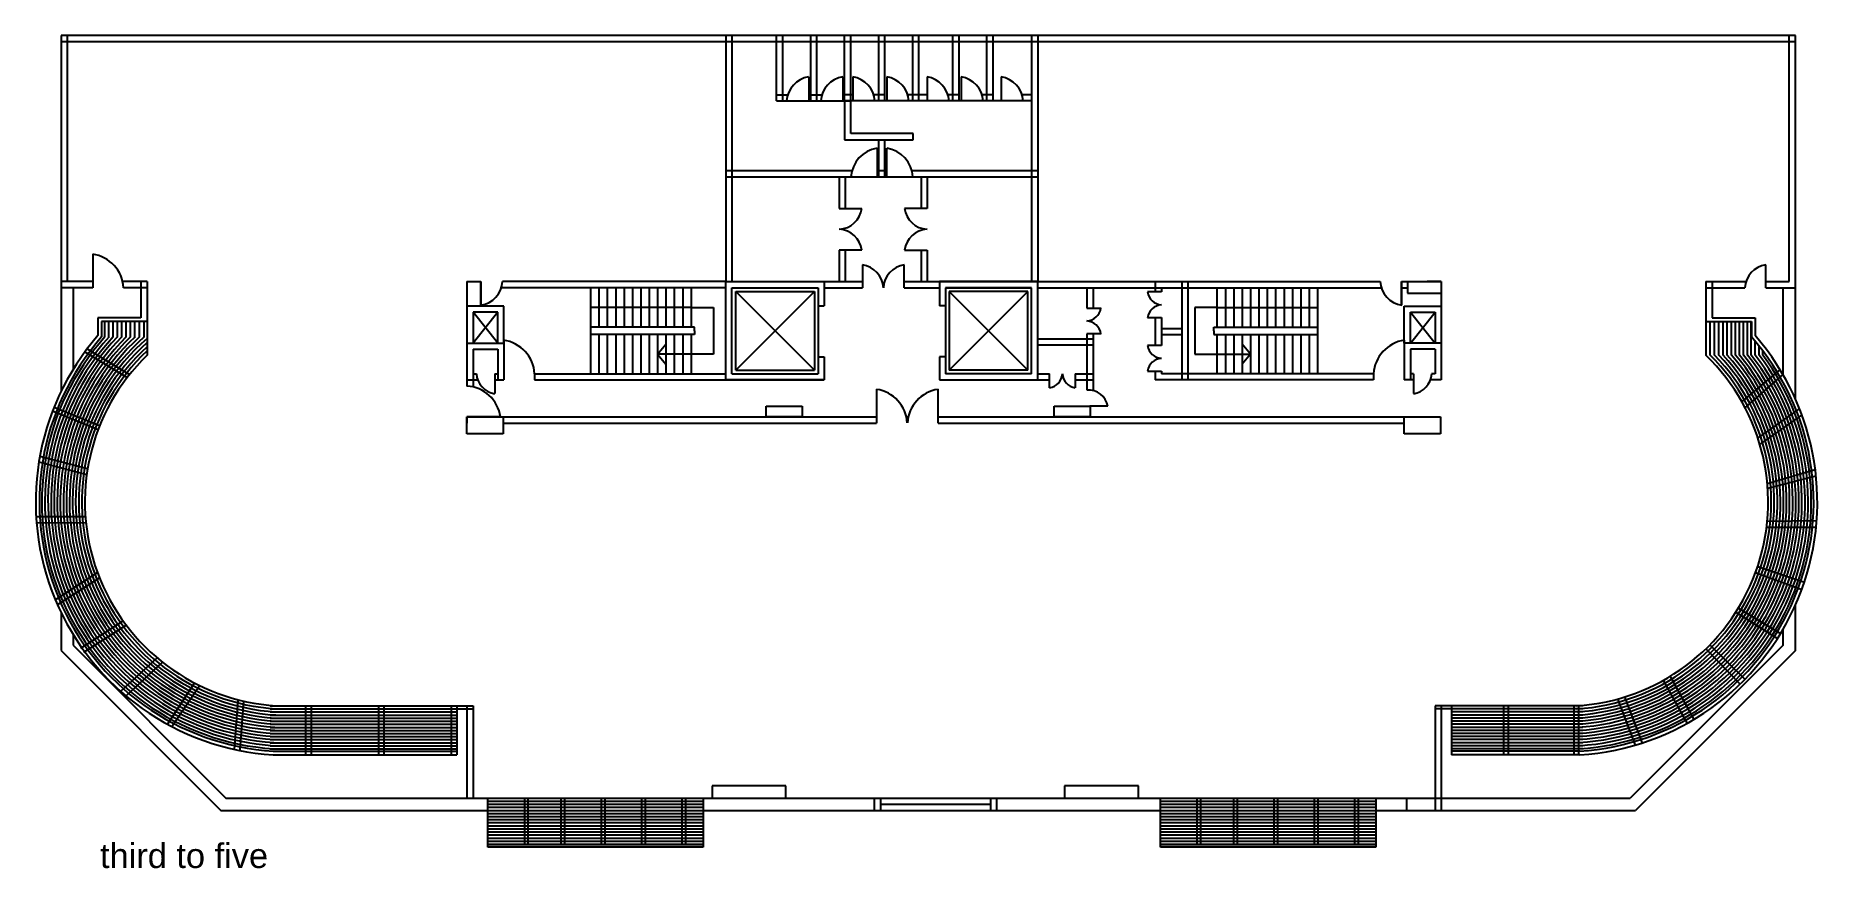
# Model space of a CAD drawing. Extents: x -212 to 1123, y -167 to 326.
# Drawn here: x -211.93 to -197.45, y -45.14 to -38.37 of the extents above; entities that cross this region are included whole.
import ezdxf

# ---------------------------------------------------------------- set-up
doc = ezdxf.new("R2010")
doc.units = 0
doc.layers.add('MIMIC_SIZE', color=7, linetype='CONTINUOUS')
doc.styles.get("Standard").update_dxf_attribs({"font": 'arial.ttf'})

msp = doc.modelspace()

# ---------------------------------------------------------------- texts
at = {"layer": 'MIMIC_SIZE'}
msp.add_text('third to five', height=0.2, dxfattribs=at).set_placement((-211.411, -45.137))

# ---------------------------------------------------------------- linework, layer by layer
at = {"layer": 'MIMIC_SIZE'}
for p, q in [((-197.628, -38.368), (-211.728, -38.368)), ((-211.728, -38.368), (-211.728, -41.261)), ((-211.678, -38.368), (-211.678, -40.368)), ((-206.323, -38.368), (-206.323, -40.368)), ((-206.273, -38.368), (-206.273, -40.368)), ((-205.91, -38.899), (-205.91, -38.368)), ((-205.86, -38.899), (-205.86, -38.368)), ((-205.633, -38.899), (-205.633, -38.368)), ((-205.633, -38.899), (-205.633, -38.368)), ((-205.583, -38.899), (-205.583, -38.368)), ((-205.357, -38.899), (-205.357, -38.368)), ((-205.307, -38.899), (-205.307, -38.368)), ((-205.08, -38.899), (-205.08, -38.368)), ((-205.08, -38.899), (-205.08, -38.368)), ((-205.03, -38.899), (-205.03, -38.368)), ((-205.03, -38.899), (-205.03, -38.368)), ((-204.803, -38.899), (-204.803, -38.368)), ((-204.753, -38.899), (-204.753, -38.368)), ((-204.477, -38.899), (-204.477, -38.368)), ((-204.427, -38.899), (-204.427, -38.368)), ((-204.2, -38.899), (-204.2, -38.368)), ((-204.15, -38.899), (-204.15, -38.368)), ((-203.837, -38.368), (-203.837, -40.368)), ((-203.787, -38.368), (-203.787, -40.368)), ((-197.678, -40.368), (-197.678, -38.368)), ((-197.628, -40.418), (-197.628, -38.368)), ((-197.628, -38.418), (-211.728, -38.418)), ((-206.323, -38.418), (-206.323, -40.368)), ((-205.357, -38.899), (-205.357, -38.418)), ((-203.837, -38.418), (-203.837, -40.368)), ((-205.649, -38.704), (-205.649, -38.899)), ((-205.373, -38.704), (-205.373, -38.899)), ((-205.291, -38.704), (-205.291, -38.899)), ((-205.014, -38.704), (-205.014, -38.899)), ((-204.687, -38.704), (-204.687, -38.899)), ((-204.411, -38.704), (-204.411, -38.899)), ((-204.084, -38.704), (-204.084, -38.899)), ((-205.91, -38.849), (-205.819, -38.849)), ((-205.91, -38.899), (-205.583, -38.899)), ((-205.633, -38.849), (-205.542, -38.849)), ((-205.633, -38.899), (-205.307, -38.899)), ((-205.291, -38.849), (-205.357, -38.849)), ((-205.03, -38.899), (-205.357, -38.899)), ((-205.357, -38.899), (-205.357, -39.214)), ((-205.307, -39.164), (-205.307, -38.899)), ((-205.03, -38.849), (-205.121, -38.849)), ((-204.753, -38.899), (-205.08, -38.899)), ((-204.687, -38.849), (-204.845, -38.849)), ((-204.427, -38.899), (-204.753, -38.899)), ((-204.427, -38.849), (-204.518, -38.849)), ((-204.15, -38.899), (-204.477, -38.899)), ((-204.15, -38.849), (-204.241, -38.849)), ((-203.837, -38.899), (-204.15, -38.899)), ((-203.837, -38.849), (-203.915, -38.849)), ((-205.357, -39.214), (-204.801, -39.214)), ((-204.801, -39.164), (-205.307, -39.164)), ((-205.08, -39.518), (-205.08, -39.214)), ((-205.03, -39.518), (-205.03, -39.214)), ((-204.801, -39.214), (-204.801, -39.164)), ((-205.093, -39.284), (-205.093, -39.518)), ((-205.016, -39.284), (-205.016, -39.518)), ((-205.298, -39.468), (-206.323, -39.468)), ((-203.787, -39.518), (-206.323, -39.518)), ((-205.402, -39.518), (-205.402, -39.773)), ((-205.352, -39.518), (-205.352, -39.773)), ((-205.016, -39.468), (-205.093, -39.468)), ((-203.787, -39.468), (-204.81, -39.468)), ((-204.736, -39.518), (-204.736, -39.773)), ((-204.686, -39.518), (-204.686, -39.773)), ((-205.402, -39.773), (-205.217, -39.773)), ((-204.686, -39.773), (-204.871, -39.773)), ((-205.402, -40.112), (-205.402, -40.368)), ((-205.217, -40.112), (-205.402, -40.112)), ((-205.352, -40.112), (-205.352, -40.368)), ((-204.871, -40.112), (-204.686, -40.112)), ((-204.736, -40.112), (-204.736, -40.368)), ((-204.686, -40.112), (-204.686, -40.368)), ((-211.47, -40.144), (-211.47, -40.418)), ((-205.212, -40.233), (-205.212, -40.418)), ((-204.873, -40.418), (-204.873, -40.233)), ((-197.869, -40.418), (-197.869, -40.233)), ((-211.47, -40.368), (-211.728, -40.368)), ((-211.028, -40.368), (-211.227, -40.368)), ((-211.078, -40.368), (-211.078, -40.663)), ((-211.028, -40.368), (-211.028, -40.966)), ((-208.428, -40.368), (-208.428, -41.218)), ((-208.428, -40.368), (-208.315, -40.368)), ((-208.315, -40.368), (-208.315, -40.567)), ((-208.315, -40.559), (-208.315, -40.368)), ((-206.323, -40.368), (-208.14, -40.368)), ((-206.323, -41.168), (-206.323, -40.368)), ((-206.323, -40.368), (-205.523, -40.368)), ((-205.573, -40.368), (-205.212, -40.368)), ((-205.523, -40.368), (-205.523, -40.565)), ((-204.873, -40.368), (-203.578, -40.368)), ((-203.787, -40.368), (-204.587, -40.368)), ((-204.587, -40.368), (-204.587, -40.565)), ((-203.787, -41.168), (-203.787, -40.368)), ((-203.578, -40.368), (-201.004, -40.368)), ((-202.832, -40.368), (-201.007, -40.368)), ((-202.832, -40.368), (-202.832, -40.452)), ((-202.613, -41.168), (-202.613, -40.368)), ((-202.563, -41.168), (-202.563, -40.368)), ((-200.829, -40.368), (-200.507, -40.368)), ((-200.829, -40.368), (-200.829, -40.559)), ((-200.829, -40.559), (-200.829, -40.368)), ((-200.782, -40.368), (-200.782, -40.463)), ((-200.507, -40.368), (-200.62, -40.368)), ((-200.507, -40.368), (-200.507, -41.168)), ((-198.355, -40.368), (-198.029, -40.368)), ((-198.355, -40.368), (-198.355, -40.966)), ((-198.305, -40.368), (-198.305, -40.663)), ((-197.869, -40.368), (-197.678, -40.368)), ((-211.47, -40.418), (-211.728, -40.418)), ((-211.628, -40.418), (-211.628, -41.079)), ((-211.028, -40.418), (-211.22, -40.418)), ((-206.323, -40.418), (-208.149, -40.418)), ((-207.423, -40.418), (-207.423, -41.118)), ((-207.355, -40.418), (-207.355, -40.738)), ((-207.287, -40.418), (-207.287, -40.738)), ((-207.218, -40.418), (-207.218, -40.738)), ((-207.15, -40.418), (-207.15, -40.738)), ((-207.082, -40.418), (-207.082, -40.738)), ((-207.014, -40.418), (-207.014, -40.738)), ((-206.946, -40.418), (-206.946, -40.738)), ((-206.878, -40.418), (-206.878, -40.738)), ((-206.81, -40.418), (-206.81, -40.738)), ((-206.742, -40.418), (-206.742, -40.738)), ((-206.674, -40.418), (-206.674, -40.738)), ((-206.605, -40.418), (-206.605, -40.738)), ((-206.273, -41.118), (-206.273, -40.418)), ((-206.273, -40.418), (-205.573, -40.418)), ((-206.243, -41.088), (-206.243, -40.448)), ((-206.243, -40.448), (-205.603, -40.448)), ((-205.603, -40.448), (-206.243, -41.088)), ((-205.603, -41.088), (-206.243, -40.448)), ((-205.603, -40.448), (-205.603, -41.088)), ((-205.573, -40.418), (-205.573, -41.118)), ((-205.523, -40.418), (-205.212, -40.418)), ((-204.873, -40.418), (-204.587, -40.418)), ((-204.537, -40.418), (-203.837, -40.418)), ((-203.837, -40.418), (-204.537, -40.418)), ((-204.537, -40.418), (-204.537, -41.118)), ((-203.867, -40.448), (-204.507, -40.448)), ((-204.507, -40.448), (-204.507, -41.088)), ((-204.507, -40.448), (-203.867, -41.088)), ((-204.507, -41.088), (-203.867, -40.448)), ((-203.867, -41.088), (-203.867, -40.448)), ((-203.837, -41.118), (-203.837, -40.418)), ((-203.787, -40.418), (-203.42, -40.418)), ((-203.787, -40.418), (-203.528, -40.418)), ((-203.787, -41.168), (-203.787, -40.418)), ((-203.678, -40.418), (-203.178, -40.418)), ((-203.528, -40.418), (-200.995, -40.418)), ((-203.387, -40.418), (-203.387, -40.584)), ((-203.337, -40.418), (-203.337, -40.584)), ((-202.782, -40.452), (-202.896, -40.452)), ((-202.782, -40.418), (-201.007, -40.418)), ((-202.782, -40.418), (-202.782, -40.452)), ((-202.33, -40.418), (-202.33, -40.738)), ((-202.262, -40.418), (-202.262, -40.738)), ((-202.194, -40.418), (-202.194, -40.738)), ((-202.126, -40.418), (-202.126, -40.738)), ((-202.058, -40.418), (-202.058, -40.738)), ((-201.989, -40.418), (-201.989, -40.738)), ((-201.921, -40.418), (-201.921, -40.738)), ((-201.853, -40.418), (-201.853, -40.738)), ((-201.785, -40.418), (-201.785, -40.738)), ((-201.717, -40.418), (-201.717, -40.738)), ((-201.649, -40.418), (-201.649, -40.738)), ((-201.581, -40.418), (-201.581, -40.738)), ((-201.513, -40.418), (-201.513, -41.118)), ((-200.829, -40.418), (-200.782, -40.418)), ((-200.782, -40.463), (-200.507, -40.463)), ((-198.355, -40.418), (-198.038, -40.418)), ((-197.869, -40.418), (-197.628, -40.418)), ((-197.728, -41.124), (-197.728, -40.418)), ((-197.628, -41.32), (-197.628, -40.418)), ((-211.078, -40.663), (-211.428, -40.663)), ((-211.428, -40.663), (-211.428, -40.807)), ((-211.028, -40.693), (-211.398, -40.693)), ((-211.398, -40.693), (-211.398, -40.818)), ((-211.371, -40.818), (-211.371, -40.693)), ((-211.338, -40.818), (-211.338, -40.693)), ((-211.304, -40.818), (-211.304, -40.693)), ((-211.269, -40.818), (-211.269, -40.693)), ((-211.234, -40.818), (-211.234, -40.693)), ((-211.199, -40.818), (-211.199, -40.693)), ((-211.163, -40.818), (-211.163, -40.693)), ((-211.127, -40.818), (-211.127, -40.693)), ((-211.09, -40.818), (-211.09, -40.693)), ((-211.052, -40.818), (-211.052, -40.693)), ((-208.128, -40.567), (-208.428, -40.567)), ((-208.378, -40.617), (-208.378, -40.868)), ((-208.178, -40.617), (-208.378, -40.617)), ((-208.178, -40.617), (-208.378, -40.868)), ((-208.178, -40.868), (-208.378, -40.617)), ((-208.178, -40.868), (-208.178, -40.617)), ((-208.128, -40.868), (-208.128, -40.567)), ((-206.605, -40.578), (-207.423, -40.578)), ((-206.605, -40.578), (-206.424, -40.578)), ((-206.424, -40.578), (-206.424, -40.958)), ((-205.573, -40.565), (-205.523, -40.565)), ((-204.537, -40.565), (-204.587, -40.565)), ((-203.387, -40.584), (-203.273, -40.584)), ((-202.896, -40.661), (-202.782, -40.661)), ((-202.832, -40.661), (-202.832, -40.888)), ((-202.782, -40.661), (-202.782, -40.888)), ((-202.33, -40.578), (-202.511, -40.578)), ((-202.511, -40.578), (-202.511, -40.958)), ((-202.33, -40.578), (-201.513, -40.578)), ((-200.807, -40.868), (-200.807, -40.567)), ((-200.807, -40.567), (-200.507, -40.567)), ((-200.757, -40.868), (-200.757, -40.617)), ((-200.757, -40.617), (-200.557, -40.617)), ((-200.757, -40.617), (-200.557, -40.868)), ((-200.757, -40.868), (-200.557, -40.617)), ((-200.557, -40.617), (-200.557, -40.868)), ((-198.355, -40.693), (-197.985, -40.693)), ((-198.32, -40.966), (-198.32, -40.693)), ((-198.305, -40.663), (-197.955, -40.663)), ((-198.284, -40.966), (-198.284, -40.693)), ((-198.25, -40.966), (-198.25, -40.693)), ((-198.216, -40.966), (-198.216, -40.693)), ((-198.182, -40.966), (-198.182, -40.693)), ((-198.148, -40.966), (-198.148, -40.693)), ((-198.115, -40.966), (-198.115, -40.693)), ((-198.082, -40.966), (-198.082, -40.693)), ((-198.05, -40.966), (-198.05, -40.693)), ((-198.018, -40.966), (-198.018, -40.693)), ((-197.986, -40.966), (-197.986, -40.693)), ((-197.985, -40.693), (-197.985, -40.818)), ((-197.955, -40.663), (-197.955, -40.807)), ((-208.128, -40.844), (-208.128, -41.118)), ((-206.578, -40.738), (-207.423, -40.738)), ((-206.578, -40.798), (-207.423, -40.798)), ((-207.355, -40.798), (-207.355, -41.118)), ((-207.287, -40.798), (-207.287, -41.118)), ((-207.218, -40.798), (-207.218, -41.118)), ((-207.15, -40.798), (-207.15, -41.118)), ((-207.082, -40.798), (-207.082, -41.118)), ((-207.014, -40.798), (-207.014, -41.118)), ((-206.946, -40.798), (-206.946, -41.118)), ((-206.878, -40.798), (-206.878, -41.118)), ((-206.81, -40.798), (-206.81, -41.118)), ((-206.742, -40.798), (-206.742, -41.118)), ((-206.674, -40.798), (-206.674, -41.118)), ((-206.605, -40.798), (-206.605, -41.118)), ((-206.578, -40.768), (-206.578, -40.738)), ((-206.578, -40.768), (-206.578, -40.798)), ((-203.337, -40.835), (-203.787, -40.835)), ((-203.387, -40.793), (-203.387, -41.249)), ((-203.273, -40.793), (-203.387, -40.793)), ((-203.337, -40.793), (-203.337, -41.252)), ((-202.782, -40.749), (-202.613, -40.749)), ((-202.782, -40.799), (-202.613, -40.799)), ((-202.357, -40.768), (-202.357, -40.738)), ((-202.357, -40.738), (-201.513, -40.738)), ((-202.357, -40.768), (-202.357, -40.798)), ((-202.357, -40.798), (-201.513, -40.798)), ((-202.33, -40.798), (-202.33, -41.118)), ((-202.262, -40.798), (-202.262, -41.118)), ((-202.194, -40.798), (-202.194, -41.118)), ((-202.126, -40.798), (-202.126, -41.118)), ((-202.058, -40.798), (-202.058, -41.118)), ((-201.989, -40.798), (-201.989, -41.118)), ((-201.921, -40.798), (-201.921, -41.118)), ((-201.853, -40.798), (-201.853, -41.118)), ((-201.785, -40.798), (-201.785, -41.118)), ((-201.717, -40.798), (-201.717, -41.118)), ((-201.649, -40.798), (-201.649, -41.118)), ((-201.581, -40.798), (-201.581, -41.118)), ((-200.807, -40.844), (-200.807, -41.118)), ((-200.807, -40.844), (-200.807, -41.118)), ((-211.534, -40.939), (-211.189, -41.147)), ((-211.516, -40.915), (-211.171, -41.123)), ((-208.428, -40.868), (-208.128, -40.868)), ((-208.378, -40.918), (-208.378, -41.225)), ((-208.378, -40.918), (-208.178, -40.918)), ((-208.178, -40.918), (-208.178, -41.168)), ((-208.128, -40.868), (-208.128, -41.168)), ((-206.878, -40.958), (-206.81, -40.876)), ((-206.424, -40.958), (-206.878, -40.958)), ((-206.878, -40.958), (-206.81, -41.04)), ((-205.573, -40.981), (-205.523, -40.981)), ((-205.523, -40.981), (-205.523, -41.168)), ((-204.587, -40.981), (-204.587, -41.168)), ((-204.537, -40.981), (-204.587, -40.981)), ((-203.337, -40.885), (-203.787, -40.885)), ((-202.782, -40.888), (-202.896, -40.888)), ((-202.511, -40.958), (-202.058, -40.958)), ((-202.058, -40.958), (-202.126, -40.876)), ((-202.058, -40.958), (-202.126, -41.04)), ((-200.807, -40.868), (-200.807, -41.168)), ((-200.807, -40.868), (-200.807, -41.168)), ((-200.507, -40.868), (-200.807, -40.868)), ((-200.507, -40.868), (-200.807, -40.868)), ((-200.757, -40.918), (-200.757, -41.168)), ((-200.557, -40.918), (-200.757, -40.918)), ((-200.557, -40.918), (-200.757, -40.918)), ((-200.557, -40.918), (-200.557, -41.118)), ((-197.954, -40.966), (-197.954, -40.854)), ((-197.923, -40.966), (-197.923, -40.893)), ((-197.892, -40.966), (-197.892, -40.933)), ((-208.378, -41.118), (-208.35, -41.118)), ((-208.202, -41.118), (-208.178, -41.118)), ((-208.202, -41.118), (-208.202, -41.279)), ((-207.878, -41.118), (-206.323, -41.118)), ((-207.878, -41.118), (-207.878, -41.168)), ((-206.273, -41.118), (-205.573, -41.118)), ((-206.243, -41.088), (-205.603, -41.088)), ((-203.837, -41.118), (-204.537, -41.118)), ((-203.867, -41.088), (-204.507, -41.088)), ((-203.787, -41.118), (-203.692, -41.118)), ((-203.692, -41.232), (-203.692, -41.118)), ((-203.483, -41.118), (-203.337, -41.118)), ((-203.483, -41.118), (-203.483, -41.232)), ((-202.896, -41.097), (-202.782, -41.097)), ((-202.832, -41.097), (-202.832, -41.168)), ((-202.782, -41.097), (-202.782, -41.118)), ((-201.057, -41.118), (-202.782, -41.118)), ((-201.057, -41.118), (-201.057, -41.168)), ((-200.733, -41.118), (-200.757, -41.118)), ((-200.733, -41.118), (-200.733, -41.279)), ((-200.557, -41.118), (-200.585, -41.118)), ((-198.062, -41.346), (-197.751, -41.086)), ((-198.036, -41.394), (-197.728, -41.124)), ((-208.428, -41.168), (-208.34, -41.168)), ((-208.202, -41.168), (-208.128, -41.168)), ((-207.878, -41.168), (-205.523, -41.168)), ((-205.523, -41.168), (-206.323, -41.168)), ((-205.097, -41.244), (-205.097, -41.518)), ((-204.597, -41.518), (-204.597, -41.244)), ((-204.587, -41.168), (-203.787, -41.168)), ((-203.787, -41.168), (-203.692, -41.168)), ((-203.483, -41.168), (-203.337, -41.168)), ((-201.057, -41.168), (-202.832, -41.168)), ((-200.733, -41.168), (-200.807, -41.168)), ((-200.507, -41.168), (-200.596, -41.168)), ((-211.796, -41.42), (-211.425, -41.57)), ((-211.785, -41.39), (-211.414, -41.539)), ((-205.996, -41.468), (-205.996, -41.382)), ((-205.996, -41.382), (-205.702, -41.382)), ((-205.702, -41.382), (-205.702, -41.468)), ((-203.654, -41.468), (-203.654, -41.382)), ((-203.654, -41.382), (-203.36, -41.382)), ((-203.217, -41.382), (-203.363, -41.382)), ((-203.36, -41.382), (-203.36, -41.468)), ((-197.933, -41.64), (-197.593, -41.404)), ((-208.428, -41.468), (-208.428, -41.518)), ((-208.428, -41.468), (-205.097, -41.468)), ((-208.428, -41.605), (-208.428, -41.468)), ((-208.428, -41.468), (-208.134, -41.468)), ((-208.155, -41.468), (-208.428, -41.468)), ((-208.134, -41.468), (-208.134, -41.605)), ((-208.134, -41.518), (-205.702, -41.518)), ((-205.702, -41.468), (-205.996, -41.468)), ((-205.702, -41.518), (-205.097, -41.518)), ((-204.597, -41.468), (-200.513, -41.468)), ((-204.597, -41.518), (-203.36, -41.518)), ((-203.36, -41.468), (-203.654, -41.468)), ((-203.36, -41.518), (-200.807, -41.518)), ((-200.807, -41.605), (-200.807, -41.468)), ((-200.807, -41.468), (-200.513, -41.468)), ((-200.513, -41.468), (-200.513, -41.605)), ((-197.916, -41.693), (-197.574, -41.454)), ((-208.134, -41.605), (-208.428, -41.605)), ((-200.513, -41.605), (-200.807, -41.605)), ((-211.907, -41.835), (-211.519, -41.937)), ((-211.9, -41.787), (-211.512, -41.889)), ((-197.856, -42.009), (-197.466, -41.895)), ((-197.853, -42.048), (-197.46, -41.947)), ((-211.931, -42.278), (-211.53, -42.279)), ((-211.927, -42.328), (-211.526, -42.329)), ((-197.862, -42.365), (-197.459, -42.365)), ((-197.856, -42.317), (-197.455, -42.312)), ((-197.934, -42.684), (-197.554, -42.811)), ((-211.775, -42.955), (-211.432, -42.734)), ((-211.758, -42.998), (-211.415, -42.777)), ((-197.951, -42.734), (-197.576, -42.872)), ((-197.628, -43.368), (-197.628, -43)), ((-211.728, -43.059), (-211.728, -43.368)), ((-211.566, -43.348), (-211.223, -43.128)), ((-211.542, -43.382), (-211.199, -43.161)), ((-198.111, -43.056), (-197.774, -43.271)), ((-198.091, -43.023), (-197.749, -43.23)), ((-211.628, -43.241), (-211.628, -43.326)), ((-197.728, -43.326), (-197.728, -43.196)), ((-211.728, -43.368), (-210.428, -44.668)), ((-211.628, -43.326), (-210.387, -44.568)), ((-211.243, -43.7), (-210.947, -43.427)), ((-197.728, -43.326), (-198.97, -44.568)), ((-197.628, -43.368), (-198.928, -44.668)), ((-198.356, -43.355), (-198.078, -43.642)), ((-198.323, -43.322), (-198.038, -43.602)), ((-211.198, -43.737), (-210.902, -43.464)), ((-198.647, -43.579), (-198.453, -43.929)), ((-210.643, -43.632), (-210.863, -43.968)), ((-210.599, -43.654), (-210.826, -43.988)), ((-198.702, -43.611), (-198.507, -43.961)), ((-210.29, -43.776), (-210.319, -44.174)), ((-210.245, -43.779), (-210.275, -44.177)), ((-210.028, -43.818), (-208.378, -43.818)), ((-210.028, -43.843), (-208.378, -43.843)), ((-210.028, -43.868), (-208.511, -43.868)), ((-209.74, -43.818), (-209.74, -44.217)), ((-209.695, -43.818), (-209.695, -44.217)), ((-209.148, -43.818), (-209.148, -44.217)), ((-209.103, -43.818), (-209.103, -44.217)), ((-208.556, -43.818), (-208.556, -44.217)), ((-208.511, -43.818), (-208.511, -44.217)), ((-208.428, -43.818), (-208.428, -44.568)), ((-208.378, -43.818), (-208.378, -44.568)), ((-200.557, -43.818), (-200.557, -44.668)), ((-199.355, -43.818), (-200.557, -43.818)), ((-199.355, -43.843), (-200.557, -43.843)), ((-200.507, -43.818), (-200.507, -44.668)), ((-200.424, -43.818), (-200.424, -44.217)), ((-199.355, -43.868), (-200.424, -43.868)), ((-200.001, -43.818), (-200.001, -44.217)), ((-199.963, -43.818), (-199.963, -44.217)), ((-199.428, -43.818), (-199.428, -44.217)), ((-199.39, -43.818), (-199.39, -44.217)), ((-199.073, -43.762), (-198.929, -44.137)), ((-199.018, -43.746), (-198.874, -44.121)), ((-210.028, -43.893), (-208.511, -43.893)), ((-210.028, -43.918), (-208.511, -43.918)), ((-210.028, -43.943), (-208.511, -43.943)), ((-210.028, -43.968), (-208.511, -43.968)), ((-210.028, -43.993), (-208.511, -43.993)), ((-210.028, -44.018), (-208.511, -44.018)), ((-199.355, -43.893), (-200.424, -43.893)), ((-199.355, -43.918), (-200.424, -43.918)), ((-199.355, -43.943), (-200.424, -43.943)), ((-199.355, -43.968), (-200.424, -43.968)), ((-199.355, -43.993), (-200.424, -43.993)), ((-199.355, -44.018), (-200.424, -44.018)), ((-210.028, -44.043), (-208.511, -44.043)), ((-210.028, -44.068), (-208.511, -44.068)), ((-210.028, -44.093), (-208.511, -44.093)), ((-210.028, -44.118), (-208.511, -44.118)), ((-210.028, -44.143), (-208.511, -44.143)), ((-210.028, -44.168), (-208.511, -44.168)), ((-199.355, -44.043), (-200.424, -44.043)), ((-199.355, -44.068), (-200.424, -44.068)), ((-199.355, -44.093), (-200.424, -44.093)), ((-199.355, -44.118), (-200.424, -44.118)), ((-199.355, -44.143), (-200.424, -44.143)), ((-199.355, -44.168), (-200.424, -44.168)), ((-210.003, -44.187), (-208.511, -44.187)), ((-210.003, -44.217), (-208.511, -44.217)), ((-199.38, -44.187), (-200.424, -44.187)), ((-199.38, -44.217), (-200.424, -44.217)), ((-205.835, -44.468), (-206.435, -44.468)), ((-206.435, -44.468), (-206.435, -44.568)), ((-205.835, -44.568), (-205.835, -44.468)), ((-202.969, -44.468), (-203.569, -44.468)), ((-203.569, -44.468), (-203.569, -44.568)), ((-202.969, -44.568), (-202.969, -44.468)), ((-210.387, -44.568), (-204.584, -44.568)), ((-208.257, -44.568), (-206.507, -44.568)), ((-208.257, -44.968), (-208.257, -44.568)), ((-208.257, -44.593), (-206.507, -44.593)), ((-207.961, -44.568), (-207.961, -44.949)), ((-207.932, -44.568), (-207.932, -44.949)), ((-207.664, -44.568), (-207.664, -44.949)), ((-207.634, -44.568), (-207.634, -44.949)), ((-207.336, -44.568), (-207.336, -44.949)), ((-207.306, -44.568), (-207.306, -44.949)), ((-207.008, -44.568), (-207.008, -44.949)), ((-206.979, -44.568), (-206.979, -44.949)), ((-206.681, -44.568), (-206.681, -44.949)), ((-206.651, -44.568), (-206.651, -44.949)), ((-206.507, -44.568), (-206.507, -44.968)), ((-206.435, -44.568), (-205.835, -44.568)), ((-205.114, -44.668), (-205.114, -44.568)), ((-205.064, -44.668), (-205.064, -44.568)), ((-204.584, -44.568), (-198.97, -44.568)), ((-204.172, -44.568), (-204.172, -44.668)), ((-204.122, -44.568), (-204.122, -44.668)), ((-203.569, -44.568), (-202.969, -44.568)), ((-202.788, -44.568), (-201.038, -44.568)), ((-202.788, -44.968), (-202.788, -44.568)), ((-202.788, -44.593), (-201.038, -44.593)), ((-202.493, -44.568), (-202.493, -44.949)), ((-202.463, -44.568), (-202.463, -44.949)), ((-202.195, -44.568), (-202.195, -44.949)), ((-202.165, -44.568), (-202.165, -44.949)), ((-201.868, -44.568), (-201.868, -44.949)), ((-201.838, -44.568), (-201.838, -44.949)), ((-201.54, -44.568), (-201.54, -44.949)), ((-201.51, -44.568), (-201.51, -44.949)), ((-201.212, -44.568), (-201.212, -44.949)), ((-201.183, -44.568), (-201.183, -44.949)), ((-201.038, -44.568), (-201.038, -44.968)), ((-200.789, -44.568), (-200.789, -44.668)), ((-210.428, -44.668), (-208.257, -44.668)), ((-208.257, -44.618), (-206.507, -44.618)), ((-208.257, -44.643), (-206.507, -44.643)), ((-208.257, -44.668), (-206.507, -44.668)), ((-208.257, -44.693), (-206.507, -44.693)), ((-208.257, -44.718), (-206.507, -44.718)), ((-208.257, -44.743), (-206.507, -44.743)), ((-206.507, -44.668), (-201.038, -44.668)), ((-205.064, -44.618), (-204.172, -44.618)), ((-202.788, -44.618), (-201.038, -44.618)), ((-202.788, -44.643), (-201.038, -44.643)), ((-202.788, -44.693), (-201.038, -44.693)), ((-202.788, -44.718), (-201.038, -44.718)), ((-202.788, -44.743), (-201.038, -44.743)), ((-201.038, -44.668), (-198.928, -44.668)), ((-208.257, -44.768), (-206.507, -44.768)), ((-208.257, -44.793), (-206.507, -44.793)), ((-208.257, -44.818), (-206.507, -44.818)), ((-208.257, -44.843), (-206.507, -44.843)), ((-208.257, -44.868), (-206.507, -44.868)), ((-208.257, -44.893), (-206.507, -44.893)), ((-202.788, -44.768), (-201.038, -44.768)), ((-202.788, -44.793), (-201.038, -44.793)), ((-202.788, -44.818), (-201.038, -44.818)), ((-202.788, -44.843), (-201.038, -44.843)), ((-202.788, -44.868), (-201.038, -44.868)), ((-202.788, -44.893), (-201.038, -44.893)), ((-208.257, -44.918), (-206.507, -44.918)), ((-208.257, -44.943), (-206.507, -44.943)), ((-206.507, -44.949), (-208.257, -44.949)), ((-206.507, -44.968), (-208.257, -44.968)), ((-202.788, -44.918), (-201.038, -44.918)), ((-202.788, -44.943), (-201.038, -44.943)), ((-201.038, -44.949), (-202.788, -44.949)), ((-201.038, -44.968), (-202.788, -44.968))]:
    msp.add_line(p, q, dxfattribs=at)
for centre, radius, start, end in [((-205.618, -38.912), 0.211, 98.6442, 176.4307), ((-205.341, -38.912), 0.211, 98.6442, 176.4307), ((-205.322, -38.912), 0.211, 3.5693, 81.3558), ((-205.046, -38.912), 0.211, 3.5693, 81.3558), ((-204.719, -38.912), 0.211, 3.5693, 81.3558), ((-204.442, -38.912), 0.211, 3.5693, 81.3558), ((-204.116, -38.912), 0.211, 3.5693, 81.3558), ((-205.055, -39.533), 0.252, 98.6442, 176.4307), ((-205.053, -39.533), 0.252, 3.5693, 81.3558), ((-205.414, -39.743), 0.2, 273.5693, 351.3558), ((-204.674, -39.743), 0.2, 188.6442, 266.4307), ((-205.414, -40.142), 0.2, 8.6442, 86.4307), ((-204.674, -40.142), 0.2, 93.5693, 171.3558), ((-211.514, -40.436), 0.295, 3.5693, 81.3558), ((-205.242, -40.43), 0.2, 3.5693, 81.3558), ((-204.843, -40.43), 0.2, 98.6442, 176.4307), ((-197.839, -40.43), 0.2, 98.6442, 176.4307), ((-208.346, -40.355), 0.207, 278.6442, 356.4307), ((-200.797, -40.355), 0.207, 183.5693, 261.3558), ((-202.774, -40.434), 0.123, 188.6442, 266.4307), ((-202.774, -40.68), 0.123, 93.5693, 171.3558), ((-203.395, -40.565), 0.123, 273.5693, 351.3558), ((-203.395, -40.811), 0.123, 8.6442, 86.4307), ((-209.873, -42.16), 2.061, 138.9716, 266.3822), ((-209.873, -42.16), 2.031, 138.656, 266.3822), ((-209.873, -42.16), 2.011, 138.1527, 266.3822), ((-209.873, -42.16), 1.986, 137.5034, 266.3822), ((-209.873, -42.16), 1.961, 136.8305, 266.3822), ((-209.873, -42.16), 1.961, 136.8305, 266.3822), ((-209.873, -42.16), 1.936, 136.1325, 266.3822), ((-209.873, -42.16), 1.911, 135.4076, 266.3822), ((-209.873, -42.16), 1.886, 134.6539, 266.3822), ((-209.873, -42.16), 1.861, 133.8694, 266.3822), ((-209.873, -42.16), 1.836, 133.0518, 266.3822), ((-209.873, -42.16), 1.811, 132.1983, 266.3822), ((-209.873, -42.16), 1.786, 131.3061, 266.3822), ((-209.873, -42.16), 1.761, 130.9772, 266.3822), ((-208.172, -41.136), 0.295, 3.5693, 81.3558), ((-200.763, -41.136), 0.295, 98.6442, 176.4307), ((-199.51, -42.16), 2.031, 273.6178, 41.344), ((-199.51, -42.16), 2.061, 273.6178, 41.0284), ((-209.873, -42.16), 1.736, 131.6978, 266.3822), ((-209.873, -42.16), 1.711, 132.448, 266.3822), ((-209.873, -42.16), 1.686, 133.23, 266.3822), ((-209.873, -42.16), 1.661, 134.0461, 266.3822), ((-202.774, -40.869), 0.123, 188.6442, 266.4307), ((-202.774, -41.115), 0.123, 93.5693, 171.3558), ((-199.51, -42.16), 1.661, 273.6178, 45.9539), ((-199.51, -42.16), 1.686, 273.6178, 45.0824), ((-199.51, -42.16), 1.711, 273.6178, 44.2489), ((-199.51, -42.16), 1.736, 273.6178, 43.4505), ((-199.51, -42.16), 1.736, 273.6178, 43.4505), ((-199.51, -42.16), 1.761, 273.6178, 42.6848), ((-199.51, -42.16), 1.786, 273.6178, 41.9495), ((-199.51, -42.16), 1.811, 273.6178, 41.2425), ((-199.51, -42.16), 1.836, 273.6178, 40.562), ((-199.51, -42.16), 1.861, 273.6178, 39.9064), ((-199.51, -42.16), 1.886, 273.6178, 39.2741), ((-199.51, -42.16), 1.911, 273.6178, 38.6638), ((-199.51, -42.16), 1.936, 273.6178, 38.0743), ((-199.51, -42.16), 1.961, 273.6178, 37.5043), ((-199.51, -42.16), 1.986, 273.6178, 36.9528), ((-199.51, -42.16), 2.011, 273.6178, 36.4189), ((-208.176, -41.107), 0.175, 183.5693, 261.3558), ((-203.71, -41.11), 0.123, 278.6442, 356.4307), ((-203.464, -41.11), 0.123, 183.5693, 261.3558), ((-200.759, -41.107), 0.175, 278.6442, 356.4307), ((-208.446, -41.512), 0.295, 8.6442, 86.4307), ((-205.142, -41.536), 0.295, 3.5693, 81.3558), ((-204.553, -41.536), 0.295, 98.6442, 176.4307), ((-203.373, -41.406), 0.157, 8.6442, 95.3382)]:
    msp.add_arc(centre, radius, start, end, dxfattribs=at)

msp.set_redraw_order([(e.dxf.handle, doc.entitydb.next_handle()) for e in msp.query("TEXT MTEXT ATTDEF DIMENSION ARC_DIMENSION")])  # texts and dimensions are drawn at this point

doc.saveas('drawing.dxf')
